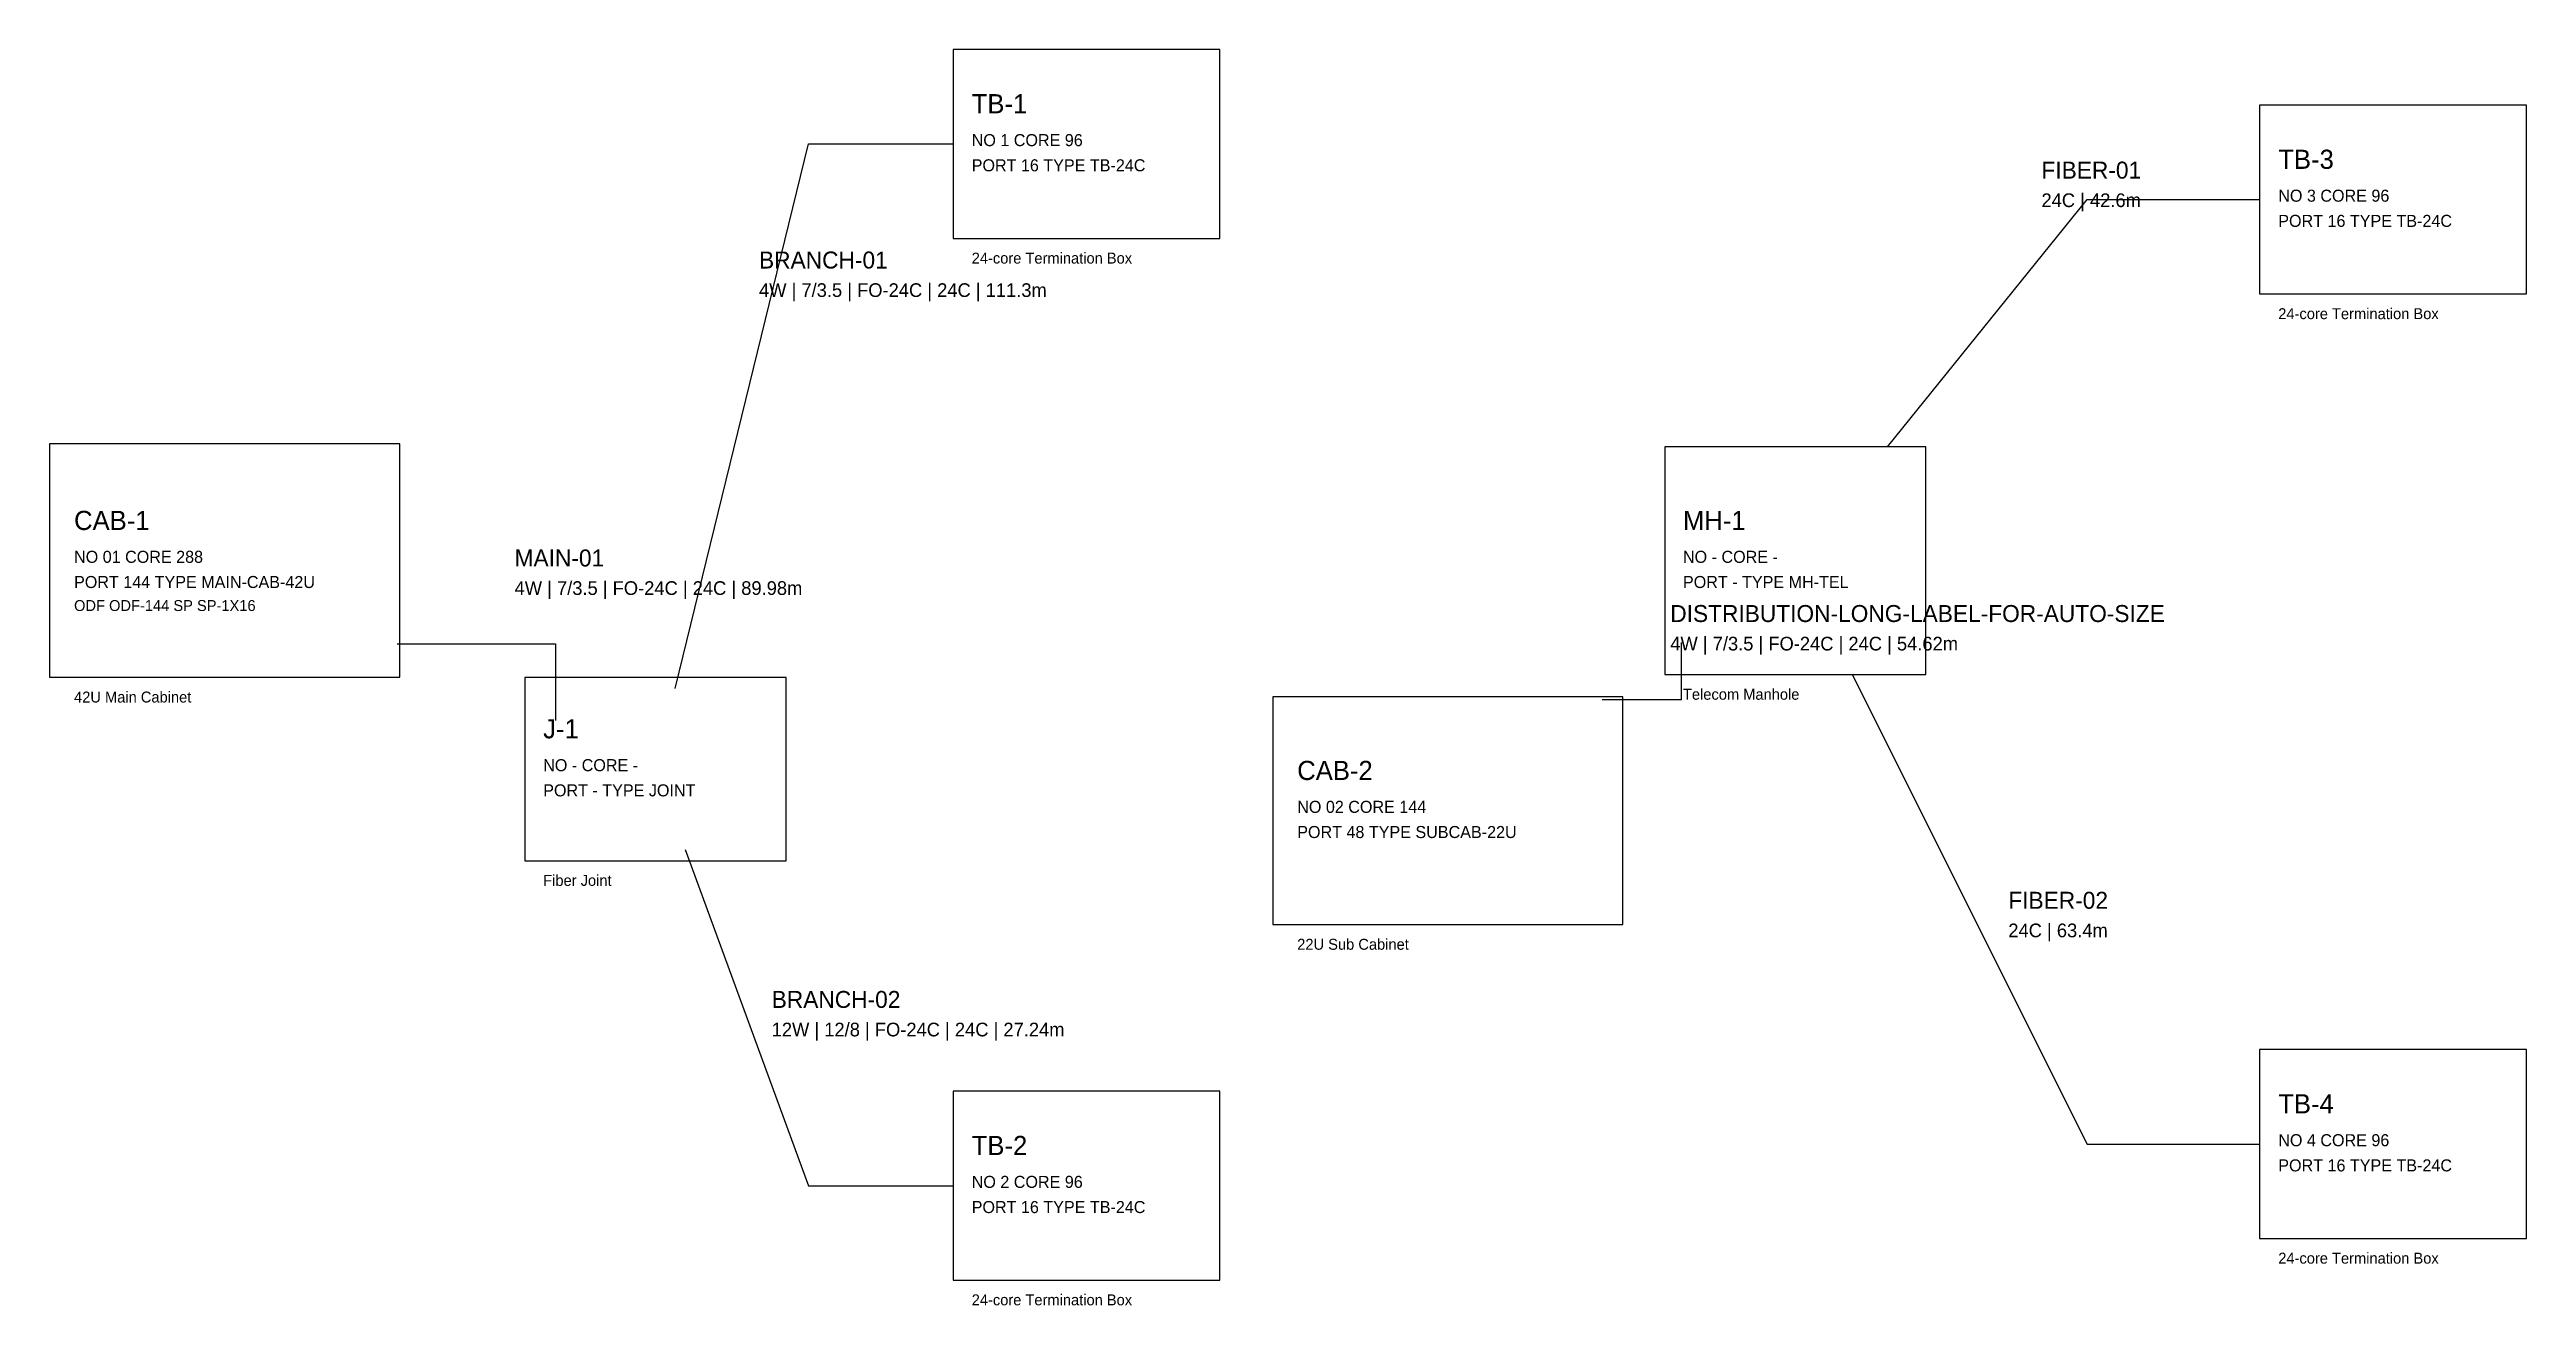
# Model space of a CAD drawing. Extents: x 7 to 494, y 7 to 290.
# Drawn here: x 44.3 to 270.4, y 116 to 230.7 of the extents above; entities that cross this region are included whole.
import ezdxf

# ---------------------------------------------------------------- set-up
doc = ezdxf.new("R2010")
doc.units = 0
for name, color, linetype in [('DUCT-12W-12_8', 7, 'CONTINUOUS'), ('DUCT-4W-7_3_5', 7, 'CONTINUOUS'), ('FO-24C', 7, 'CONTINUOUS'), ('NODE_TEXT', 7, 'CONTINUOUS'), ('NODES', 5, 'CONTINUOUS'), ('ROUTE_TEXT', 7, 'CONTINUOUS')]:
    doc.layers.add(name, color=color, linetype=linetype)

msp = doc.modelspace()

# ---------------------------------------------------------------- texts
at = {"layer": 'NODE_TEXT', "color": 7}
for s, height, p in [('TB-1', 1.75, (128.4752, 224.8875)), ('NO 1 CORE 96', 1.1, (128.4752, 221.8875)), ('TB-3', 1.75, (247.7377, 219.8125)), ('PORT 16 TYPE TB-24C', 1.1, (128.4752, 219.5875)), ('NO 3 CORE 96', 1.1, (247.7377, 216.8125)), ('PORT 16 TYPE TB-24C', 1.1, (247.7377, 214.5125)), ('CAB-1', 1.75, (46.5393, 186.825)), ('MH-1', 1.75, (193.3997, 186.825)), ('NO 01 CORE 288', 1.1, (46.5393, 183.825)), ('NO - CORE -', 1.1, (193.3997, 183.825)), ('PORT 144 TYPE MAIN-CAB-42U', 1.1, (46.5393, 181.525)), ('PORT - TYPE MH-TEL', 1.1, (193.3997, 181.525)), ('ODF ODF-144 SP SP-1X16', 1, (46.5393, 179.425)), ('J-1', 1.75, (89.3622, 167.7937)), ('NO - CORE -', 1.1, (89.3622, 164.7937)), ('CAB-2', 1.75, (158.1893, 163.9875)), ('PORT - TYPE JOINT', 1.1, (89.3622, 162.4937)), ('NO 02 CORE 144', 1.1, (158.1893, 160.9875)), ('PORT 48 TYPE SUBCAB-22U', 1.1, (158.1893, 158.6875)), ('TB-4', 1.75, (247.7377, 133.5375)), ('TB-2', 1.75, (128.4752, 129.7312)), ('NO 4 CORE 96', 1.1, (247.7377, 130.5375)), ('PORT 16 TYPE TB-24C', 1.1, (247.7377, 128.2375)), ('NO 2 CORE 96', 1.1, (128.4752, 126.7312)), ('PORT 16 TYPE TB-24C', 1.1, (128.4752, 124.4312))]:
    msp.add_text(s, height=height, dxfattribs=at).set_placement(p)
at = {"layer": 'NODE_TEXT', "color": 8}
for s, p in [('24-core Termination Box', (128.4752, 211.16)), ('24-core Termination Box', (247.7377, 206.085)), ('42U Main Cabinet', (46.5393, 171.0675)), ('Telecom Manhole', (193.3997, 171.3212)), ('Fiber Joint', (89.3622, 154.3199)), ('22U Sub Cabinet', (158.1893, 148.4837)), ('24-core Termination Box', (247.7377, 119.81)), ('24-core Termination Box', (128.4752, 116.0037))]:
    msp.add_text(s, height=1, dxfattribs=at).set_placement(p)
at = {"layer": 'ROUTE_TEXT', "color": 7}
for s, height, p in [('FIBER-01', 1.55, (226.1223, 218.9226)), ('24C | 42.6m', 1.25, (226.1223, 216.3226)), ('BRANCH-01', 1.55, (109.0629, 210.7113)), ('4W | 7/3.5 | FO-24C | 24C | 111.3m', 1.25, (109.0629, 208.1113)), ('MAIN-01', 1.55, (86.7512, 183.495)), ('4W | 7/3.5 | FO-24C | 24C | 89.98m', 1.25, (86.7512, 180.895)), ('DISTRIBUTION-LONG-LABEL-FOR-AUTO-SIZE', 1.55, (192.242, 178.42)), ('4W | 7/3.5 | FO-24C | 24C | 54.62m', 1.25, (192.242, 175.82)), ('FIBER-02', 1.55, (223.097, 152.2261)), ('24C | 63.4m', 1.25, (223.097, 149.6261)), ('BRANCH-02', 1.55, (110.2172, 143.1714)), ('12W | 12/8 | FO-24C | 24C | 27.24m', 1.25, (110.2172, 140.5714))]:
    msp.add_text(s, height=height, dxfattribs=at).set_placement(p)

# ---------------------------------------------------------------- linework, layer by layer
at = {"layer": 'DUCT-12W-12_8', "color": 7}
for p, q in [((102.317, 157.635), (113.575, 126.9312)), ((113.575, 126.9312), (126.77, 126.9312))]:
    msp.add_line(p, q, dxfattribs=at)
at = {"layer": 'DUCT-4W-7_3_5', "color": 7}
for p, q in [((101.4176, 172.3525), (113.575, 222.0875)), ((113.575, 222.0875), (126.77, 222.0875)), ((76.02, 176.4125), (90.4838, 176.4125)), ((90.4838, 176.4125), (90.4838, 169.4139)), ((193.2525, 171.3375), (193.2525, 176.5343)), ((186.0347, 171.3375), (193.2525, 171.3375))]:
    msp.add_line(p, q, dxfattribs=at)
at = {"layer": 'FO-24C', "color": 7}
for p, q in [((212.0593, 194.4287), (230.3, 217.0125)), ((230.3, 217.0125), (246.0325, 217.0125)), ((208.8581, 173.6212), (230.3, 130.7375)), ((230.3, 130.7375), (246.0325, 130.7375))]:
    msp.add_line(p, q, dxfattribs=at)
at = {"layer": 'NODES', "color": 3}
for p, q in [((151.13, 230.715), (126.77, 230.715)), ((126.77, 230.715), (126.77, 213.46)), ((151.13, 213.46), (151.13, 230.715)), ((270.3925, 225.64), (246.0325, 225.64)), ((246.0325, 225.64), (246.0325, 208.385)), ((270.3925, 208.385), (270.3925, 225.64)), ((126.77, 213.46), (151.13, 213.46)), ((246.0325, 208.385), (270.3925, 208.385)), ((270.3925, 139.365), (246.0325, 139.365)), ((246.0325, 139.365), (246.0325, 122.11)), ((270.3925, 122.11), (270.3925, 139.365)), ((151.13, 135.5587), (126.77, 135.5587)), ((126.77, 135.5587), (126.77, 118.3037)), ((151.13, 118.3037), (151.13, 135.5587)), ((246.0325, 122.11), (270.3925, 122.11)), ((126.77, 118.3037), (151.13, 118.3037))]:
    msp.add_line(p, q, dxfattribs=at)
at = {"layer": 'NODES', "color": 5}
for p, q in [((76.2738, 194.6825), (44.3013, 194.6825)), ((44.3013, 194.6825), (44.3013, 173.3675)), ((76.2738, 173.3675), (76.2738, 194.6825)), ((44.3013, 173.3675), (76.2738, 173.3675)), ((187.9238, 171.5913), (155.9513, 171.5913)), ((155.9513, 171.5913), (155.9513, 150.7837)), ((187.9238, 150.7837), (187.9238, 171.5913)), ((155.9513, 150.7837), (187.9238, 150.7837))]:
    msp.add_line(p, q, dxfattribs=at)
at = {"layer": 'NODES', "color": 7}
for p, q in [((215.5825, 194.4288), (191.73, 194.4288)), ((191.73, 194.4288), (191.73, 173.6213)), ((215.5825, 173.6213), (215.5825, 194.4288)), ((191.73, 173.6213), (215.5825, 173.6213))]:
    msp.add_line(p, q, dxfattribs=at)
at = {"layer": 'NODES', "color": 6}
for p, q in [((111.5451, 173.3674), (87.6925, 173.3674)), ((87.6925, 173.3674), (87.6925, 156.6199)), ((111.5451, 156.6199), (111.5451, 173.3674)), ((87.6925, 156.6199), (111.5451, 156.6199))]:
    msp.add_line(p, q, dxfattribs=at)

msp.set_redraw_order([(e.dxf.handle, doc.entitydb.next_handle()) for e in msp.query("TEXT MTEXT ATTDEF DIMENSION ARC_DIMENSION")])  # texts and dimensions are drawn at this point

doc.saveas('drawing.dxf')
